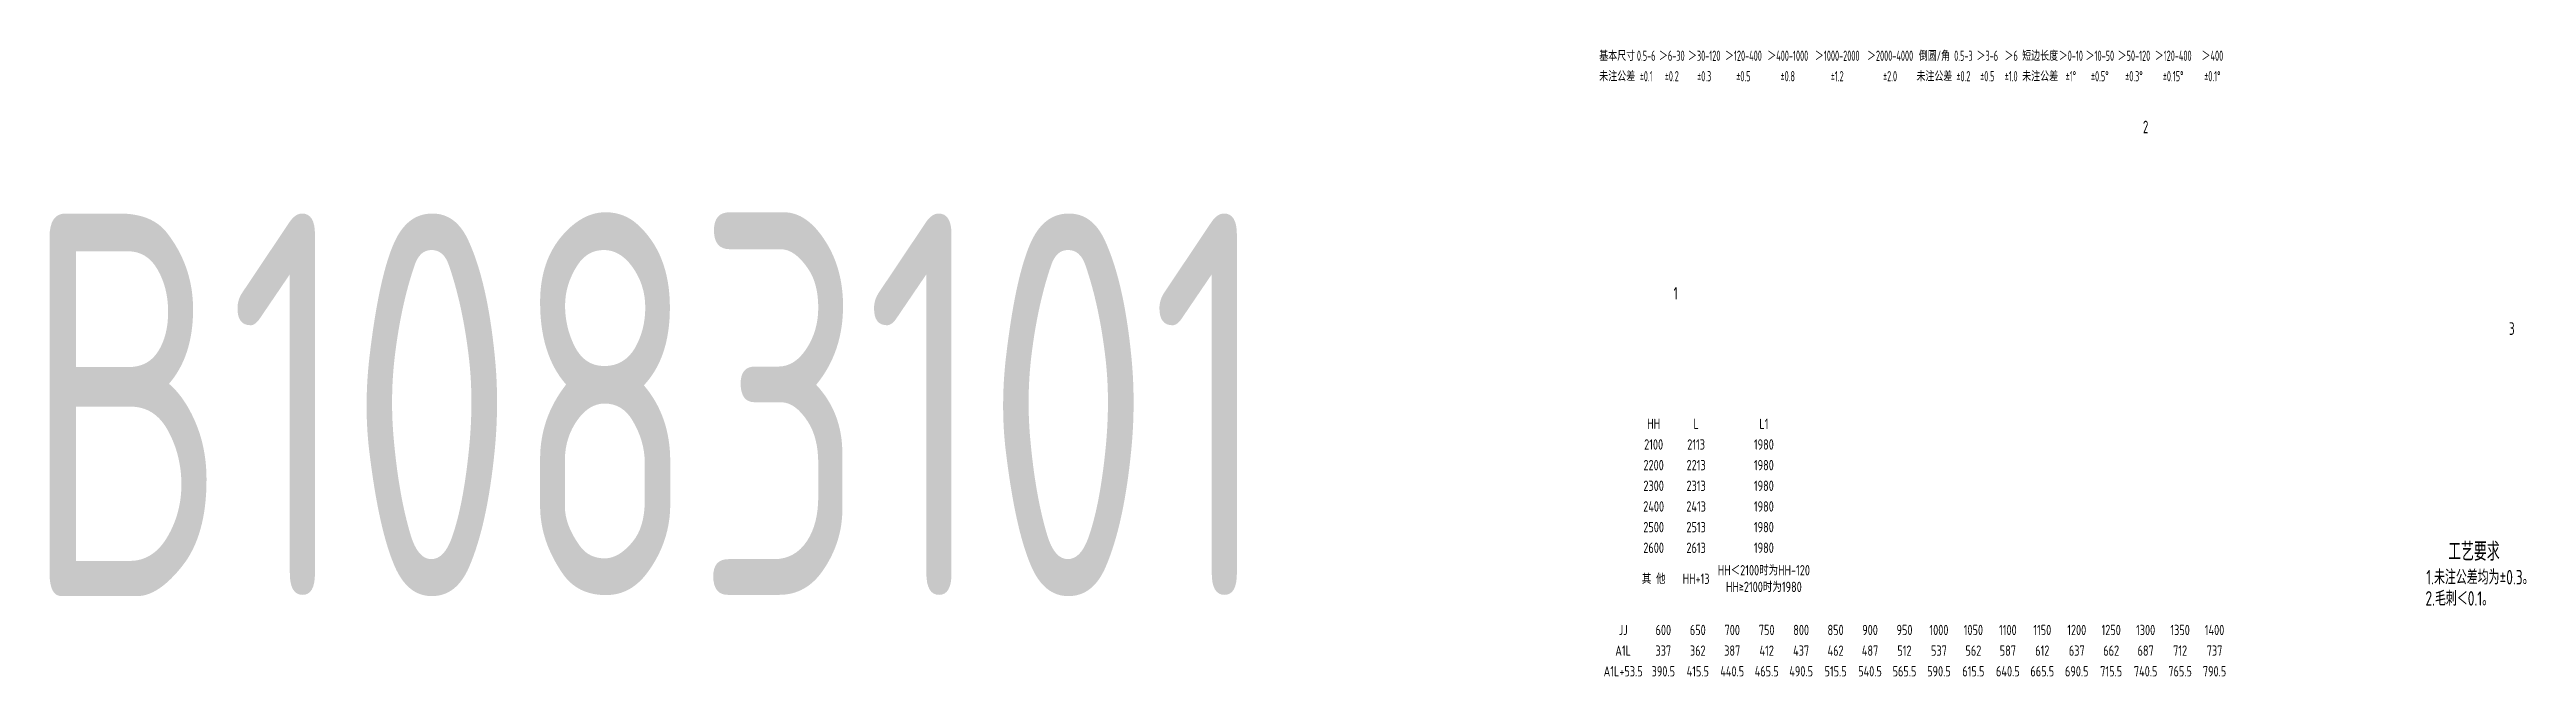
# Model space of a CAD drawing. Header units: inches. Extents: x 14216 to 120088, y -29410 to 23559.
# Drawn here: x 14852 to 21323, y 2256 to 3895 of the extents above; entities that cross this region are included whole.
import ezdxf
from ezdxf.enums import TextEntityAlignment as Align

# ---------------------------------------------------------------- set-up
doc = ezdxf.new("R2010")
doc.units = ezdxf.units.IN
doc.header["$LTSCALE"] = 0.3
doc.header["$MEASUREMENT"] = 0
doc.layers.add('2', color=2, linetype='Continuous')
doc.layers.add('2细实线', color=2, linetype='Continuous')
doc.layers.add('粗实线', color=7, linetype='Continuous', lineweight=30)
doc.styles.add('HZ', font='isocp2.shx', dxfattribs={"width": 0.7, "bigfont": 'hztxt.shx'})

msp = doc.modelspace()

# ---------------------------------------------------------------- texts
at = {"layer": '2', "color": 4, "style": 'HZ', "width": 0.7}
for s, p in [('2', (20320.746, 3676.153)), ('1', (19094.893, 3241.419)), ('3', (21277.172, 3149.036))]:
    msp.add_text(s, height=33, dxfattribs=at).set_placement(p)
at = {"layer": '2', "style": 'HZ', "width": 0.8}
for s, p in [('HH', (19042.558, 2916.717)), ('L', (19153.558, 2916.717)), ('L1', (19330.558, 2916.717)), ('2100', (19042.558, 2862.717)), ('2113', (19153.558, 2862.717)), ('1980', (19330.558, 2862.717)), ('2200', (19042.558, 2808.717)), ('2213', (19153.558, 2808.717)), ('1980', (19330.558, 2808.717)), ('2300', (19042.558, 2754.717)), ('2313', (19153.558, 2754.717)), ('1980', (19330.558, 2754.717)), ('2400', (19042.558, 2700.717)), ('2500', (19042.558, 2646.717)), ('2413', (19153.558, 2700.717)), ('2513', (19153.558, 2646.717)), ('1980', (19330.558, 2700.717)), ('1980', (19330.558, 2646.717)), ('2600', (19042.558, 2592.717)), ('2613', (19153.558, 2592.717)), ('1980', (19330.558, 2592.717)), ('其 他', (19042.558, 2511.717)), ('HH+13', (19153.558, 2511.717)), ('HH＜2100时为HH-120', (19330.558, 2534.062)), ('HH≥2100时为1980', (19330.558, 2490.446))]:
    msp.add_text(s, height=27, dxfattribs=at).set_placement(p, align=Align.MIDDLE_CENTER)
at = {"layer": '2', "color": 6, "style": 'HZ', "width": 0.75}
for s, p in [('1.未注公差均为±0.3。', (21060.947, 2496.785)), ('2.毛刺＜0.1。', (21058.8, 2441.39))]:
    msp.add_text(s, height=38, dxfattribs=at).set_placement(p)
at = {"layer": '2', "color": 6, "insert": (16414.177, 2966.377), "char_height": 1000, "attachment_point": 5, "style": 'HZ'}
msp.add_mtext('\\A1;B1083101', dxfattribs=at)
at = {"layer": '2细实线', "linetype": 'ByBlock', "style": 'HZ', "width": 0.65}
for s, p in [('基本尺寸', (18947.425, 3878.743)), ('0.5-6', (19023.16, 3878.743)), ('＞6-30', (19089.985, 3878.743)), ('＞30-120', (19174.63, 3878.743)), ('＞120-400', (19277.095, 3878.743)), ('＞400-1000', (19392.925, 3878.743)), ('＞1000-2000', (19522.12, 3878.743)), ('＞2000-4000', (19660.225, 3878.743)), ('倒圆/角', (19776.055, 3878.743)), ('0.5-3', (19851.79, 3878.743)), ('＞3-6', (19914.16, 3878.743)), ('＞6', (19976.53, 3878.743)), ('短边长度', (20052.265, 3878.743)), ('＞0-10', (20132.455, 3878.743)), ('＞10-50', (20208.19, 3878.743)), ('＞50-120', (20297.29, 3878.743)), ('＞120-400', (20399.755, 3878.743)), ('＞400', (20502.22, 3878.743)), ('未注公差', (18947.425, 3825.283)), ('%%p0.1', (19023.16, 3825.283)), ('%%p0.2', (19089.985, 3825.283)), ('%%p0.3', (19174.63, 3825.283)), ('%%p0.5', (19277.095, 3825.283)), ('%%p0.8', (19392.925, 3825.283)), ('%%p1.2', (19522.12, 3825.283)), ('%%p2.0', (19660.225, 3825.283)), ('未注公差', (19776.055, 3825.283)), ('%%p0.2', (19851.79, 3825.283)), ('%%p0.5', (19914.16, 3825.283)), ('%%p1.0', (19976.53, 3825.283)), ('未注公差', (20052.265, 3825.283)), ('%%p1%%d', (20132.455, 3825.283)), ('%%p0.5%%d', (20208.19, 3825.283)), ('%%p0.3%%d', (20297.29, 3825.283)), ('%%p0.15%%d', (20399.755, 3825.283)), ('%%p0.1%%d', (20502.22, 3825.283))]:
    msp.add_text(s, height=26.73, dxfattribs=at).set_placement(p, align=Align.MIDDLE_CENTER)
at = {"layer": '2细实线', "style": 'HZ', "width": 0.8}
for s, p in [('A1L', (18962.875, 2323.867)), ('JJ', (18962.875, 2377.867)), ('337', (19067.875, 2323.867)), ('600', (19067.875, 2377.867)), ('362', (19157.875, 2323.867)), ('650', (19157.875, 2377.867)), ('387', (19247.875, 2323.867)), ('700', (19247.875, 2377.867)), ('750', (19337.875, 2377.867)), ('412', (19337.875, 2323.867)), ('437', (19427.875, 2323.867)), ('800', (19427.875, 2377.867)), ('462', (19517.875, 2323.867)), ('850', (19517.875, 2377.867)), ('487', (19607.875, 2323.867)), ('900', (19607.875, 2377.867)), ('950', (19697.875, 2377.867)), ('512', (19697.875, 2323.867)), ('1000', (19787.875, 2377.867)), ('537', (19787.875, 2323.867)), ('1050', (19877.875, 2377.867)), ('562', (19877.875, 2323.867)), ('1100', (19967.875, 2377.867)), ('587', (19967.875, 2323.867)), ('1150', (20057.875, 2377.867)), ('612', (20057.875, 2323.867)), ('1200', (20147.875, 2377.867)), ('637', (20147.875, 2323.867)), ('1250', (20237.875, 2377.867)), ('662', (20237.875, 2323.867)), ('1300', (20327.875, 2377.867)), ('687', (20327.875, 2323.867)), ('1350', (20417.875, 2377.867)), ('712', (20417.875, 2323.867)), ('1400', (20507.875, 2377.867)), ('737', (20507.875, 2323.867)), ('A1L+53.5', (18962.875, 2269.867)), ('390.5', (19067.875, 2269.867)), ('415.5', (19157.875, 2269.867)), ('440.5', (19247.875, 2269.867)), ('465.5', (19337.875, 2269.867)), ('490.5', (19427.875, 2269.867)), ('515.5', (19517.875, 2269.867)), ('540.5', (19607.875, 2269.867)), ('565.5', (19697.875, 2269.867)), ('590.5', (19787.875, 2269.867)), ('615.5', (19877.875, 2269.867)), ('640.5', (19967.875, 2269.867)), ('665.5', (20057.875, 2269.867)), ('690.5', (20147.875, 2269.867)), ('715.5', (20237.875, 2269.867)), ('740.5', (20327.875, 2269.867)), ('765.5', (20417.875, 2269.867)), ('790.5', (20507.875, 2269.867))]:
    msp.add_text(s, height=27, dxfattribs=at).set_placement(p, align=Align.MIDDLE_CENTER)
at = {"layer": '粗实线', "color": 3, "linetype": 'Continuous', "lineweight": -3, "style": 'HZ', "width": 0.7}
msp.add_text('工艺要求', height=48, dxfattribs=at).set_placement((21118.342, 2558.704))

doc.saveas('drawing.dxf')
